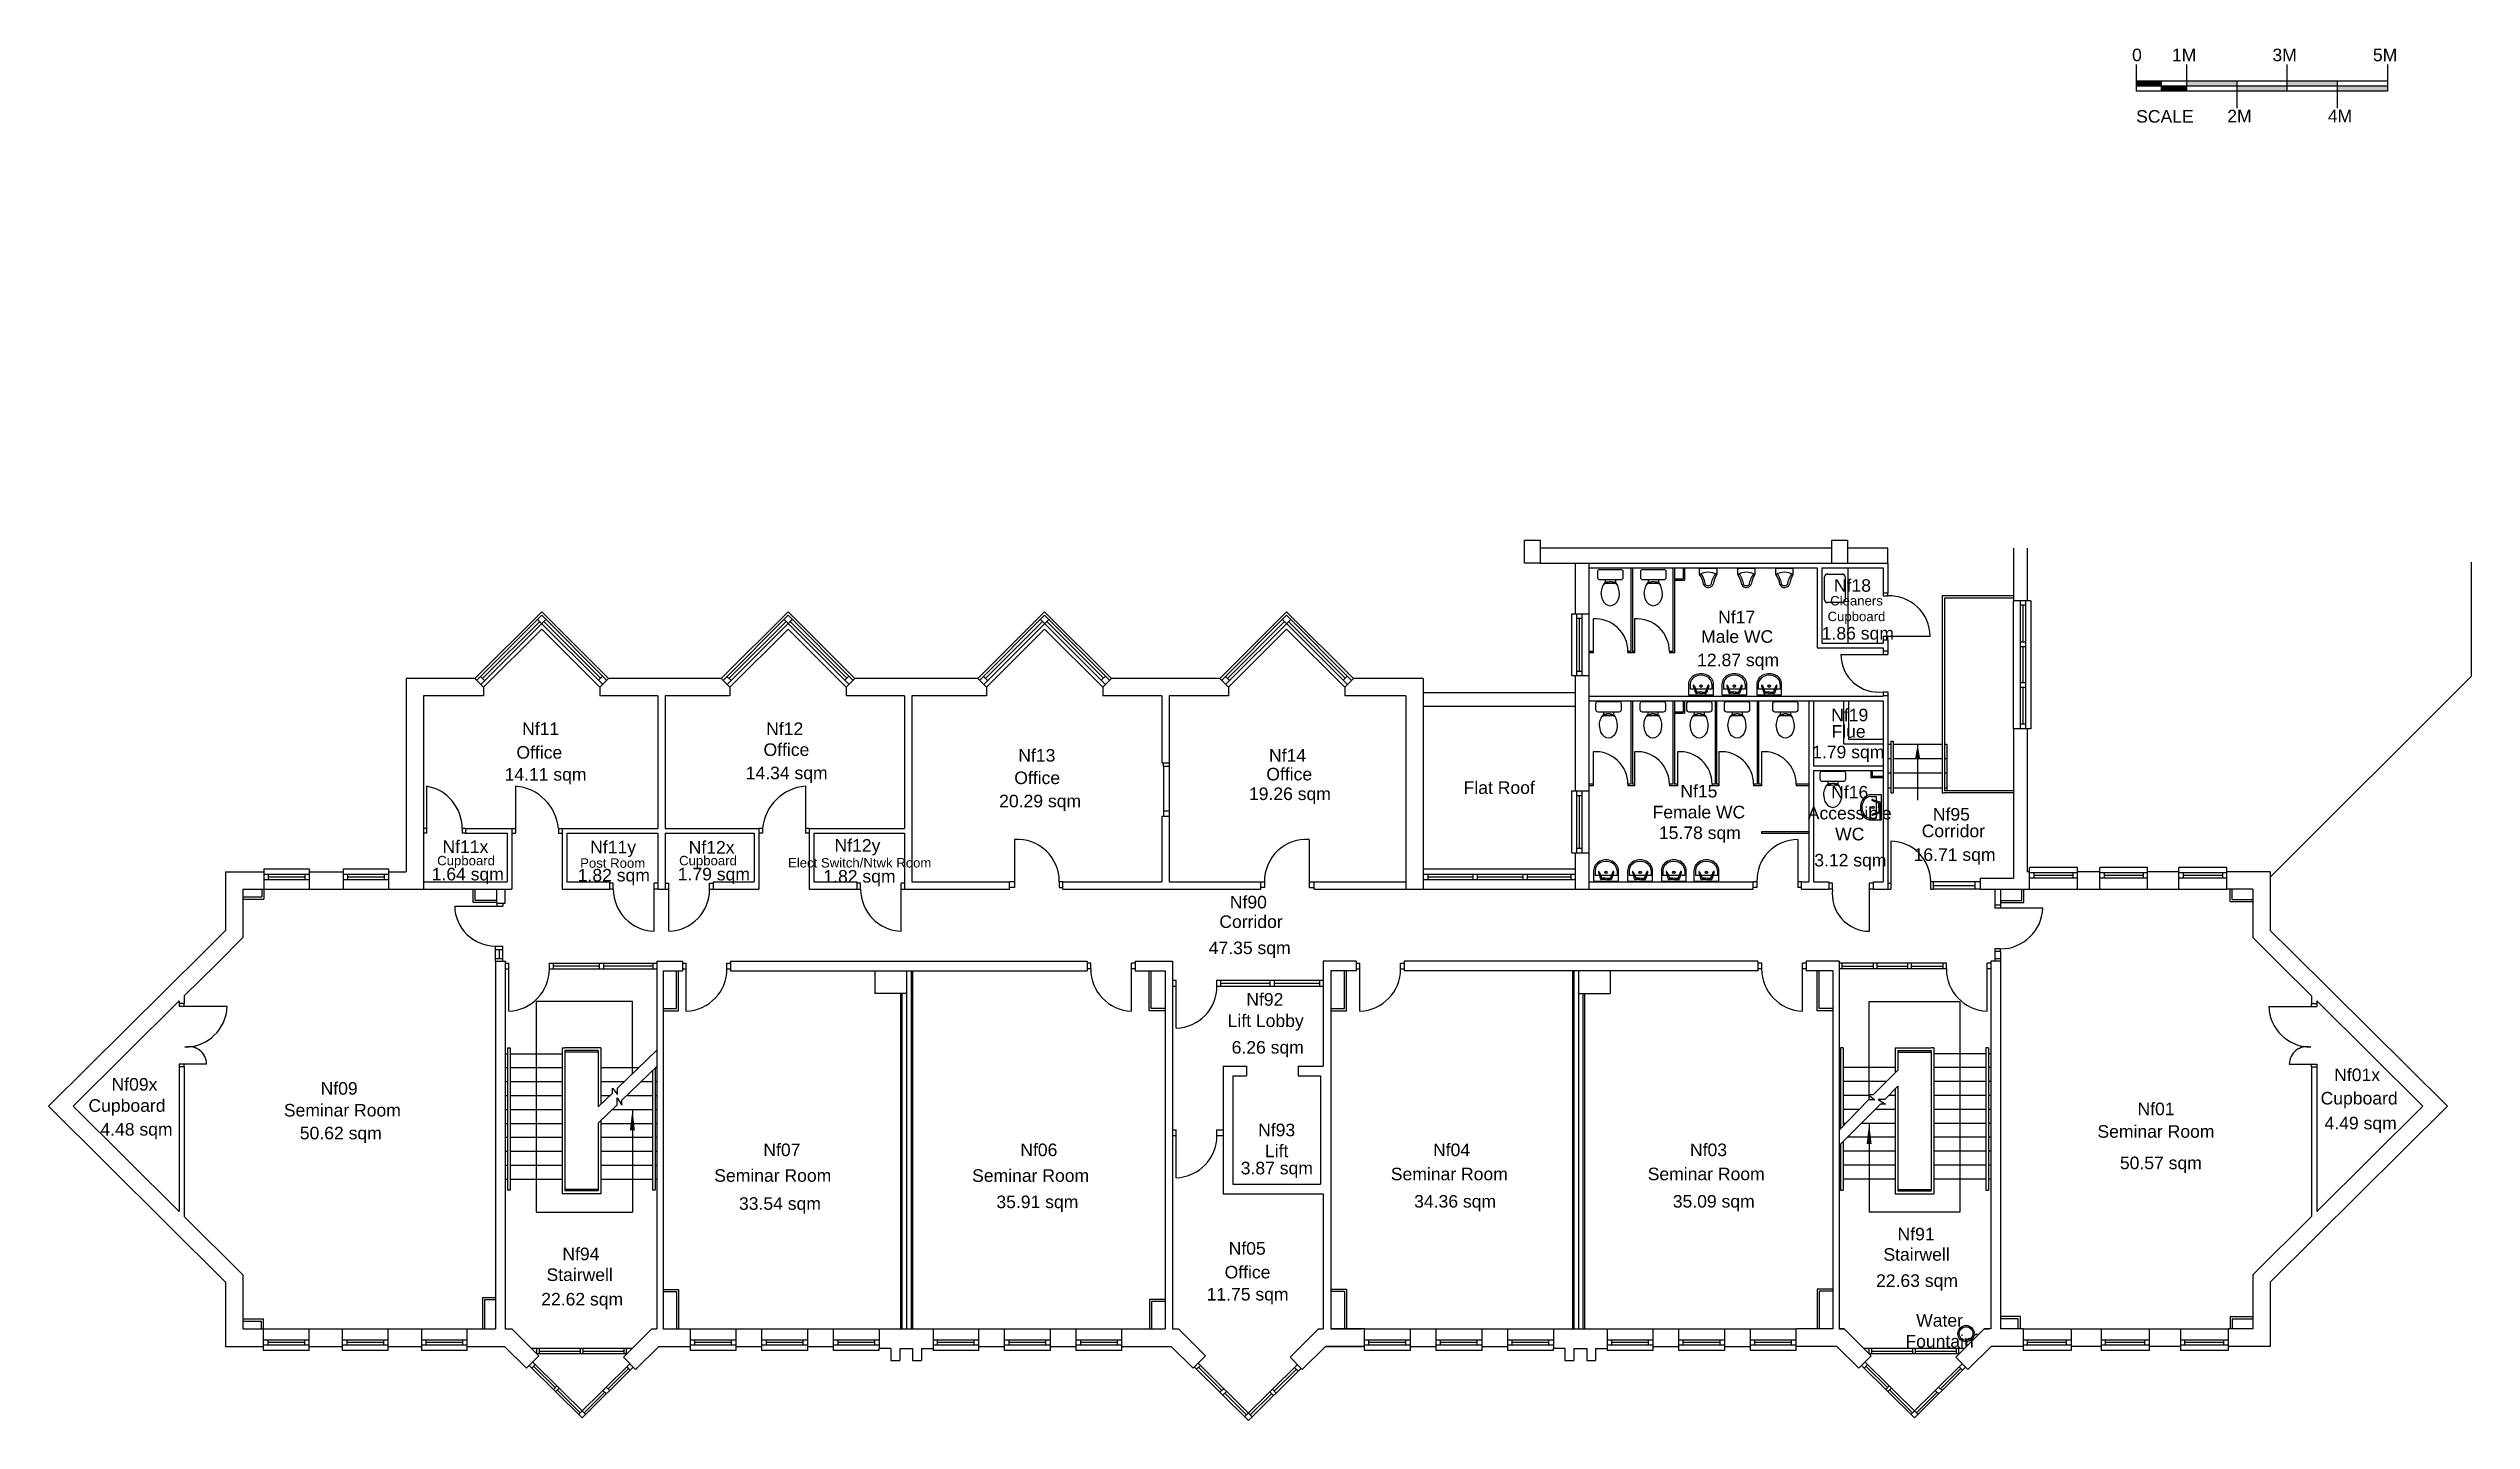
# Model space of a CAD drawing. Header units: millimetres. Extents: x 0 to 48224, y 0 to 27313.
import ezdxf

# ---------------------------------------------------------------- set-up
doc = ezdxf.new("R2010")
doc.units = ezdxf.units.MM
for name, color, linetype in [('DOORS', 2, 'Continuous'), ('ELECTRICAL', 1, 'Continuous'), ('EXTERNAL WALLS', 1, 'Continuous'), ('INTERNAL WALLS', 3, 'Continuous'), ('NOTES', 7, 'Continuous'), ('ROOM NAME', 4, 'Continuous'), ('ROOM NUMBER', 7, 'Continuous'), ('SANITARY', 2, 'Continuous'), ('SCALE', 7, 'Continuous'), ('STAIRS', 2, 'Continuous'), ('TEXT AREA', 6, 'Continuous'), ('WINDOWS', 4, 'Continuous')]:
    doc.layers.add(name, color=color, linetype=linetype)
doc.styles.add('CCCU STANDARD', font='arial.ttf')

msp = doc.modelspace()

# ---------------------------------------------------------------- texts
at = {"layer": 'NOTES', "char_height": 250, "attachment_point": 5, "style": 'CCCU STANDARD'}
for s, insert, width in [('Flat Roof', (28873, 12597), 3025.11), ('Water Fountain', (37637, 1784), 1065.93)]:
    msp.add_mtext(s, dxfattribs=dict(at, insert=insert, width=width))
at = {"layer": 'ROOM NAME', "attachment_point": 5, "style": 'CCCU STANDARD'}
for s, insert, char_height, width in [('\\P{\\H0.75x;Cleaners Cupboard}', (35983, 16343), 250, 1218.29), ('\\P\\PMale WC', (33608, 16022), 250, 5854.8), ('Flue', (35826, 13716), 250, 3073.34), ('Office', (9769, 13299), 250, 2694.36), ('Office', (14687, 13353), 250, 2694.36), ('Office', (19678, 12793), 250, 2694.36), ('Office', (24694, 12866), 250, 2694.36), ('\\P\\PFemale WC', (32847, 12527), 250, 4378.13), ('\\P\\P\\PAccessible WC', (35849, 12506), 250, 1382.07), ('Corridor', (37911, 11736), 250, 3073.34), ('Cupboard', (8311, 11118), 187.5, 1960), ('Post Room', (11229, 11096), 187.5, 1960), ('Cupboard', (13126, 11118), 187.5, 1960), ('Elect Switch/Ntwk Room', (16145, 11102), 187.5, 2978.19), ('Corridor', (23933, 9929), 250, 3073.34), ('Lift Lobby', (24225, 7922), 250, 3073.34), ('Cupboard', (1563, 6233), 250, 1960), ('Seminar Room', (5849, 6176), 250, 2791.8), ('Cupboard', (45987, 6379), 250, 2791.8), ('Seminar Room', (41943, 5753), 250, 2791.8), ('\\P\\PLift', (24444, 5783), 250, 1749.37), ('Seminar Room', (14415, 4876), 250, 2791.8), ('Seminar Room', (19547, 4875), 250, 2791.8), ('Seminar Room', (27880, 4906), 250, 2791.8), ('Seminar Room', (32992, 4907), 250, 2791.8), ('Stairwell', (37179, 3305), 250, 2791.8), ('Stairwell', (10572, 2901), 250, 2791.8), ('Office', (23864, 2952), 250, 2694.36)]:
    msp.add_mtext(s, dxfattribs=dict(at, insert=insert, char_height=char_height, width=width))
at = {"layer": 'ROOM NUMBER', "char_height": 250, "attachment_point": 5, "style": 'CCCU STANDARD'}
for s, insert, width in [('Nf18', (35903, 16621), 1218.29), ('Nf17', (33599, 15994), 5854.8), ('Nf19', (35850, 14043), 1382.07), ('Nf11', (9795, 13771), 4662.24), ('Nf12', (14653, 13771), 4763), ('Nf13', (19670, 13240), 4980.79), ('Nf14', (24660, 13240), 4707.76), ('Nf15', (32847, 12527), 4378.13), ('Nf16', (35849, 12506), 1382.07), ('Nf95', (37872, 12066), 2501.08), ('Nf12y', (16101, 11412), 1800.59), ('Nf11x', (8298, 11424), 1662.34), ('Nf11y', (11238, 11378), 1809.45), ('Nf12x', (13198, 11412), 1775.02), ('Nf90', (23880, 10318), 29648.36), ('Nf92', (24208, 8381), 3001.14), ('Nf09x', (1712, 6691), 2263.33), ('Nf01x', (45947, 6880), 2111.58), ('Nf09', (5785, 6610), 6191.02), ('Nf01', (41945, 6202), 6191.02), ('Nf93', (24444, 5783), 1749.37), ('Nf07', (14597, 5387), 4726.13), ('Nf06', (19710, 5387), 5025.57), ('Nf04', (27925, 5387), 4808.06), ('Nf03', (33038, 5387), 4943.63), ('Nf94', (10597, 3315), 3019.79), ('Nf05', (23857, 3425), 3001.14), ('Nf91', (37170, 3710), 3019.79)]:
    msp.add_mtext(s, dxfattribs=dict(at, insert=insert, width=width))
at = {"layer": 'SCALE', "char_height": 250, "attachment_point": 1, "style": 'CCCU STANDARD'}
for s, insert, width in [('0', (41468, 27309), 562), ('1M', (42261, 27309), 562), ('3M', (44261, 27309), 562), ('5M', (46261, 27309), 562), ('SCALE', (41549, 26086), 4479.62), ('2M', (43363, 26093), 562), ('4M', (45363, 26093), 562)]:
    msp.add_mtext(s, dxfattribs=dict(at, insert=insert, width=width))
at = {"layer": 'TEXT AREA', "char_height": 250, "width": 3629.86, "attachment_point": 5, "style": 'CCCU STANDARD'}
for s, insert in [('1.86 sqm', (36010, 15634)), ('12.87 sqm', (33627, 15103)), ('1.79 sqm', (35820, 13271)), ('14.11 sqm', (9893, 12825)), ('14.34 sqm', (14692, 12854)), ('19.26 sqm', (24707, 12439)), ('20.29 sqm', (19736, 12295)), ('15.78 sqm', (32866, 11663)), ('3.12 sqm', (35861, 11117)), ('16.71 sqm', (37935, 11228)), ('1.64 sqm', (8345, 10840)), ('1.82 sqm', (11252, 10818)), ('1.79 sqm', (13243, 10840)), ('1.82 sqm', (16141, 10796)), ('47.35 sqm', (23907, 9372)), ('6.26 sqm', (24266, 7392)), ('4.48 sqm', (1752, 5760)), ('50.62 sqm', (5818, 5685)), ('4.49 sqm', (46017, 5884)), ('3.87 sqm', (24447, 4988)), ('50.57 sqm', (42041, 5091)), ('33.54 sqm', (14558, 4282)), ('35.91 sqm', (19681, 4316)), ('34.36 sqm', (27995, 4326)), ('35.09 sqm', (33142, 4326)), ('22.63 sqm', (37188, 2748)), ('22.62 sqm', (10622, 2378)), ('11.75 sqm', (23865, 2477))]:
    msp.add_mtext(s, dxfattribs=dict(at, insert=insert))

# ---------------------------------------------------------------- linework, layer by layer
at = {"layer": 'DOORS'}
for p, q in [((36513, 16476), (36513, 16415)), ((36513, 16415), (36607, 16415)), ((36607, 16415), (36607, 16476)), ((30742, 15959), (30742, 15279)), ((31566, 15959), (31566, 15279)), ((36513, 15611), (37447, 15611)), ((36513, 15611), (36513, 15541)), ((36607, 15541), (36607, 15611)), ((31435, 15310), (31435, 15279)), ((32260, 15310), (32260, 15279)), ((35672, 15248), (36607, 15248)), ((36513, 15321), (36513, 15248)), ((36607, 15321), (36607, 15248)), ((36513, 14508), (36513, 14435)), ((36513, 14508), (36607, 14508)), ((36607, 14508), (36607, 14435)), ((22192, 13021), (22192, 13094)), ((22307, 13021), (22192, 13021)), ((22192, 13021), (22192, 12129)), ((22307, 13094), (22307, 13021)), ((22307, 13021), (22307, 12129)), ((30742, 13314), (30742, 12633)), ((31566, 13314), (31566, 12633)), ((32418, 13314), (32418, 12633)), ((33242, 13314), (33242, 12633)), ((34093, 13314), (34093, 12633)), ((7523, 12627), (7523, 11693)), ((9293, 12627), (9293, 11693)), ((15066, 12627), (15066, 11693)), ((31435, 12665), (31435, 12633)), ((32260, 12665), (32260, 12633)), ((33111, 12665), (33111, 12633)), ((33935, 12665), (33935, 12633)), ((34786, 12665), (34786, 12633)), ((22192, 12129), (22192, 12031)), ((22307, 12129), (22192, 12129)), ((22307, 12129), (22307, 12031)), ((7523, 11787), (7463, 11787)), ((7523, 11693), (7463, 11693)), ((8234, 11787), (8234, 11693)), ((8300, 11787), (8234, 11787)), ((8300, 11693), (8234, 11693)), ((8300, 11787), (8300, 11693)), ((9220, 11787), (9293, 11787)), ((9220, 11693), (9293, 11693)), ((10149, 11787), (10222, 11787)), ((10149, 11787), (10149, 11693)), ((10149, 11693), (10226, 11693)), ((14214, 11693), (14137, 11693)), ((14214, 11787), (14141, 11787)), ((14214, 11787), (14214, 11693)), ((15139, 11787), (15066, 11787)), ((15139, 11693), (15066, 11693)), ((19225, 11566), (19225, 10612)), ((25092, 11566), (25092, 10612)), ((34813, 11566), (34813, 10612)), ((36664, 11535), (36664, 10580)), ((11242, 10695), (11169, 10695)), ((11242, 10580), (11242, 10695)), ((12053, 9740), (12053, 10695)), ((12126, 10695), (12053, 10695)), ((12271, 10695), (12348, 10695)), ((12348, 9740), (12348, 10695)), ((13159, 10580), (13159, 10695)), ((13159, 10695), (13232, 10695)), ((16163, 10695), (16090, 10695)), ((16163, 10580), (16163, 10695)), ((16973, 9740), (16973, 10695)), ((17034, 10695), (16973, 10695)), ((19225, 10726), (19126, 10726)), ((19225, 10612), (19126, 10612)), ((20116, 10726), (20116, 10612)), ((20189, 10726), (20116, 10726)), ((20116, 10612), (20189, 10612)), ((24128, 10726), (24201, 10726)), ((24201, 10612), (24128, 10612)), ((24201, 10726), (24201, 10612)), ((25092, 10726), (25191, 10726)), ((25092, 10612), (25191, 10612)), ((34002, 10726), (33929, 10726)), ((34002, 10612), (33929, 10612)), ((34002, 10726), (34002, 10612)), ((34886, 10726), (34813, 10726)), ((34886, 10612), (34813, 10612)), ((35506, 10695), (35433, 10695)), ((35506, 10580), (35506, 10695)), ((36244, 9740), (36244, 10695)), ((36317, 10695), (36244, 10695)), ((36607, 10695), (36664, 10695)), ((37512, 10726), (37459, 10726)), ((37459, 10726), (37459, 10580)), ((8085, 10241), (9040, 10241)), ((8925, 10297), (8925, 10241)), ((9040, 10297), (9040, 10241)), ((11242, 10580), (11169, 10580)), ((12126, 10580), (12053, 10580)), ((12271, 10580), (12348, 10580)), ((13159, 10580), (13232, 10580)), ((16090, 10580), (16163, 10580)), ((16973, 10580), (17034, 10580)), ((35506, 10580), (35433, 10580)), ((36317, 10580), (36244, 10580)), ((36607, 10580), (36664, 10580)), ((37459, 10580), (37512, 10580)), ((38735, 10257), (38735, 10201)), ((38850, 10257), (38735, 10257)), ((39690, 10201), (38735, 10201)), ((38850, 10257), (38850, 10201)), ((8894, 9445), (9040, 9445)), ((38735, 9390), (38735, 9337)), ((38850, 9390), (38735, 9390)), ((38850, 9337), (38735, 9337)), ((38850, 9337), (38850, 9390)), ((9087, 9104), (9160, 9104)), ((9087, 8990), (9160, 8990)), ((9160, 8150), (9160, 9104)), ((9971, 9104), (10044, 9104)), ((9971, 8990), (9971, 9104)), ((9971, 8990), (10044, 8990)), ((12619, 9104), (12693, 9104)), ((12619, 8990), (12693, 8990)), ((12693, 8150), (12693, 9104)), ((13503, 9104), (13576, 9104)), ((13503, 8990), (13503, 9104)), ((13503, 8990), (13576, 8990)), ((20744, 9104), (20671, 9104)), ((20744, 8990), (20671, 8990)), ((20744, 8990), (20744, 9104)), ((21554, 8150), (21554, 9104)), ((21627, 9104), (21554, 9104)), ((21627, 8990), (21554, 8990)), ((22371, 8764), (22444, 8764)), ((22444, 7810), (22444, 8764)), ((23255, 8764), (23328, 8764)), ((23255, 8650), (23255, 8764)), ((26027, 9104), (26100, 9104)), ((26027, 8990), (26100, 8990)), ((26100, 8150), (26100, 9104)), ((26910, 9104), (26983, 9104)), ((26910, 8990), (26910, 9104)), ((26910, 8990), (26983, 8990)), ((34097, 9104), (34023, 9104)), ((34097, 8990), (34023, 8990)), ((34097, 8990), (34097, 9104)), ((34907, 8150), (34907, 9104)), ((34980, 9104), (34907, 9104)), ((34980, 8990), (34907, 8990)), ((37773, 9104), (37700, 9104)), ((37773, 8990), (37700, 8990)), ((37773, 8990), (37773, 9104)), ((38584, 8150), (38584, 9104)), ((38657, 9104), (38584, 9104)), ((38657, 8990), (38584, 8990)), ((2703, 8300), (2602, 8300)), ((2602, 8300), (2602, 8244)), ((3557, 8244), (2602, 8244)), ((2703, 8244), (2703, 8300)), ((22371, 8650), (22444, 8650)), ((23255, 8650), (23328, 8650)), ((44187, 8244), (45142, 8244)), ((45041, 8300), (45142, 8300)), ((45041, 8244), (45041, 8300)), ((45142, 8300), (45142, 8244)), ((3147, 7093), (2602, 7093)), ((2602, 7093), (2602, 7041)), ((2703, 7041), (2602, 7041)), ((2703, 7041), (2703, 7093)), ((44596, 7093), (45142, 7093)), ((45041, 7041), (45041, 7093)), ((45041, 7041), (45142, 7041)), ((45142, 7093), (45142, 7041)), ((22371, 5789), (22444, 5789)), ((22444, 4834), (22444, 5789)), ((23255, 5789), (23376, 5789)), ((23255, 5674), (23255, 5789)), ((22371, 5674), (22444, 5674)), ((23255, 5674), (23376, 5674))]:
    msp.add_line(p, q, dxfattribs=at)
for centre, radius, start, end in [((36642, 15611), 805, 0, 92.5197), ((30784, 15310), 650, 0, 93.7868), ((31609, 15310), 650, 0, 93.7868), ((36418, 15248), 746, 180, 277.2684), ((30784, 12665), 650, 0, 93.7868), ((31609, 12665), 650, 0, 93.7868), ((32461, 12665), 650, 0, 93.7868), ((33285, 12665), 650, 0, 93.7868), ((34136, 12665), 650, 0, 93.7868), ((7382, 11787), 852, 0, 80.4764), ((9226, 11704), 926, 5.1814, 85.8395), ((15137, 11703), 927, 94.3775, 174.8077), ((19282, 10734), 834, 359.4794, 93.9047), ((25035, 10734), 834, 86.0953, 180.5206), ((34813, 10755), 811, 90, 182.035), ((36651, 10726), 809, 0, 89.0839), ((8894, 10254), 809, 180.9161, 270), ((12083, 10580), 841, 180, 267.9614), ((12318, 10580), 841, 272.0386, 0), ((17003, 10580), 841, 180, 267.9614), ((36244, 10484), 744, 172.5864, 270), ((38850, 10231), 841, 270, 357.9614), ((9130, 8990), 841, 272.0386, 0), ((12663, 8990), 841, 272.0386, 0), ((21584, 8990), 841, 180, 267.9614), ((26070, 8990), 841, 272.0386, 0), ((34937, 8990), 841, 180, 267.9614), ((38614, 8990), 841, 180, 267.9614), ((2717, 8274), 841, 270, 357.9614), ((22414, 8650), 841, 272.0386, 0), ((45027, 8274), 841, 182.0386, 270), ((2798, 7093), 349, 0, 103.4806), ((44946, 7093), 349, 76.5194, 180), ((22414, 5674), 841, 272.0386, 0)]:
    msp.add_arc(centre, radius, start, end, dxfattribs=at)
at = {"layer": 'ELECTRICAL'}
for p, q in [((32534, 16973), (32534, 16755)), ((32560, 16973), (32560, 16729)), ((32360, 16755), (32534, 16755)), ((32360, 16729), (32560, 16729)), ((32360, 14109), (32534, 14109)), ((32360, 14083), (32560, 14083)), ((32534, 14327), (32534, 14109)), ((32560, 14327), (32560, 14083)), ((36268, 12937), (36268, 12796)), ((36513, 12796), (36268, 12796)), ((36295, 12937), (36295, 12822)), ((36513, 12822), (36295, 12822)), ((3871, 10422), (4244, 10422)), ((3871, 10380), (4286, 10380)), ((4244, 10580), (4244, 10422)), ((4286, 10580), (4286, 10380)), ((8452, 10310), (8452, 10576)), ((8921, 10310), (8452, 10310)), ((8494, 10352), (8494, 10576)), ((8921, 10352), (8494, 10352)), ((38848, 10352), (39274, 10352)), ((38848, 10310), (39316, 10310)), ((39274, 10352), (39274, 10576)), ((39316, 10310), (39316, 10576)), ((43420, 10333), (43420, 10580)), ((43420, 10333), (43873, 10333)), ((43462, 10375), (43462, 10580)), ((43462, 10375), (43873, 10375)), ((12498, 8200), (12498, 8951)), ((12540, 8158), (12540, 8951)), ((21905, 8158), (21905, 8951)), ((21947, 8200), (21947, 8951)), ((25792, 8200), (25792, 8951)), ((25834, 8158), (25834, 8951)), ((35198, 8158), (35198, 8951)), ((35240, 8200), (35240, 8951)), ((12227, 8200), (12498, 8200)), ((22217, 8200), (21947, 8200)), ((25521, 8200), (25792, 8200)), ((35510, 8200), (35240, 8200)), ((12227, 8158), (12540, 8158)), ((22217, 8158), (21905, 8158)), ((25521, 8158), (25834, 8158)), ((35510, 8158), (35198, 8158)), ((8635, 2442), (8635, 1823)), ((8894, 2442), (8635, 2442)), ((12234, 2611), (12540, 2611)), ((12234, 2569), (12498, 2569)), ((12498, 2569), (12498, 1823)), ((12540, 2611), (12540, 1823)), ((25521, 2616), (25834, 2616)), ((25521, 2574), (25792, 2574)), ((25792, 2574), (25792, 1823)), ((25834, 2616), (25834, 1823)), ((35198, 2616), (35198, 1823)), ((35510, 2616), (35198, 2616)), ((35240, 2574), (35240, 1823)), ((35510, 2574), (35240, 2574)), ((3871, 2023), (4281, 2023)), ((3871, 1981), (4239, 1981)), ((4239, 1823), (4239, 1981)), ((4281, 1823), (4281, 2023)), ((8677, 2400), (8677, 1823)), ((8894, 2400), (8677, 2400)), ((21910, 2410), (21910, 1823)), ((22223, 2410), (21910, 2410)), ((21952, 2368), (21952, 1823)), ((22223, 2368), (21952, 2368)), ((39238, 2070), (38850, 2070)), ((39196, 2028), (38850, 2028)), ((39196, 2028), (39196, 1823)), ((39238, 2070), (39238, 1823)), ((43420, 2070), (43420, 1823)), ((43420, 2070), (43873, 2070)), ((43462, 2028), (43462, 1823)), ((43462, 2028), (43873, 2028))]:
    msp.add_line(p, q, dxfattribs=at)
at = {"layer": 'EXTERNAL WALLS'}
for p, q in [((29376, 17522), (29687, 17522)), ((29376, 17067), (29376, 17522)), ((29687, 17522), (29687, 17067)), ((35493, 17366), (29687, 17366)), ((35493, 17522), (35804, 17522)), ((35493, 17067), (35493, 17522)), ((35804, 17522), (35804, 17067)), ((39108, 17366), (39108, 16317)), ((39381, 17366), (39381, 16317)), ((29687, 17067), (29376, 17067)), ((29687, 17067), (30658, 17067)), ((30385, 17067), (30385, 16061)), ((30658, 17067), (30658, 16061)), ((48224, 14817), (48224, 17090)), ((7118, 14770), (7118, 10926)), ((8487, 14770), (7118, 14770)), ((8660, 14597), (8660, 14424)), ((10976, 14597), (10976, 14424)), ((13390, 14770), (11148, 14770)), ((13562, 14597), (13562, 14424)), ((15878, 14597), (15878, 14424)), ((18496, 14770), (16051, 14770)), ((18668, 14597), (18668, 14424)), ((20984, 14597), (20984, 14424)), ((23311, 14770), (21157, 14770)), ((23483, 14597), (23483, 14424)), ((25799, 14597), (25799, 14424)), ((27360, 14770), (25971, 14770)), ((27360, 14770), (27360, 10580)), ((30385, 14484), (27360, 14484)), ((30385, 14831), (30385, 12533)), ((30658, 14831), (30658, 12533)), ((48224, 14817), (44218, 10815)), ((7463, 14424), (7463, 10580)), ((8660, 14424), (7463, 14424)), ((12126, 14424), (10976, 14424)), ((13562, 14424), (12271, 14424)), ((17034, 14424), (15878, 14424)), ((18668, 14424), (17180, 14424)), ((22161, 14424), (20984, 14424)), ((23483, 14424), (22307, 14424)), ((27014, 14424), (25799, 14424)), ((27014, 14424), (27014, 10580)), ((30385, 14213), (27360, 14213)), ((39108, 13769), (39108, 10795)), ((39381, 13769), (39381, 10926)), ((30385, 11303), (30385, 10580)), ((30658, 11303), (30658, 10580)), ((3525, 10926), (3525, 9757)), ((3525, 10926), (4286, 10926)), ((5189, 10926), (5864, 10926)), ((6767, 10926), (7118, 10926)), ((39426, 10926), (39381, 10926)), ((40824, 10926), (40380, 10926)), ((42399, 10926), (41778, 10926)), ((44218, 10926), (43353, 10926)), ((44218, 10926), (44218, 9757)), ((3871, 10580), (3871, 9613)), ((3871, 10580), (4286, 10580)), ((5189, 10580), (5864, 10580)), ((6767, 10580), (7463, 10580)), ((27014, 10580), (27360, 10580)), ((30385, 10580), (30658, 10580)), ((40380, 10580), (40824, 10580)), ((41778, 10580), (42399, 10580)), ((43873, 10580), (43353, 10580)), ((43873, 10580), (43873, 9613)), ((3525, 9757), (3110, 9344)), ((44218, 9757), (44634, 9344)), ((3110, 9344), (0, 6256)), ((3871, 9613), (3356, 9101)), ((43873, 9613), (44388, 9101)), ((44634, 9344), (47744, 6256)), ((3356, 9101), (2703, 8453)), ((44388, 9101), (45041, 8453)), ((2602, 8353), (491, 6256)), ((45142, 8353), (47253, 6256)), ((3525, 2756), (0, 6256)), ((2602, 4160), (491, 6256)), ((44218, 2756), (47744, 6256)), ((45142, 4160), (47253, 6256)), ((3871, 2900), (2703, 4060)), ((43873, 2900), (45041, 4060)), ((3871, 2900), (3871, 1823)), ((43873, 2900), (43873, 1823)), ((3525, 2756), (3525, 1477)), ((44218, 2756), (44218, 1477)), ((3525, 1477), (4281, 1477)), ((3871, 1823), (4281, 1823)), ((5188, 1823), (5854, 1823)), ((5188, 1477), (5854, 1477)), ((6761, 1823), (7428, 1823)), ((6761, 1477), (7428, 1477)), ((8335, 1823), (8894, 1823)), ((8335, 1477), (9079, 1477)), ((9513, 1046), (9079, 1477)), ((9087, 1823), (9221, 1823)), ((9759, 1289), (9221, 1823)), ((11442, 1262), (12007, 1823)), ((11685, 1016), (12149, 1477)), ((12007, 1823), (12107, 1823)), ((12149, 1477), (12775, 1477)), ((12234, 1823), (12775, 1823)), ((13682, 1823), (14200, 1823)), ((13682, 1477), (14200, 1477)), ((15107, 1823), (15625, 1823)), ((15107, 1477), (15625, 1477)), ((16532, 1823), (16532, 1436)), ((16532, 1823), (17605, 1823)), ((17605, 1823), (17605, 1436)), ((18512, 1823), (19030, 1823)), ((18512, 1477), (19030, 1477)), ((19937, 1823), (20456, 1823)), ((19937, 1477), (20456, 1477)), ((21363, 1823), (22223, 1823)), ((21363, 1477), (22346, 1477)), ((22781, 1046), (22346, 1477)), ((22371, 1823), (22489, 1823)), ((23026, 1289), (22489, 1823)), ((24710, 1262), (25275, 1823)), ((24952, 1016), (25417, 1477)), ((25275, 1823), (25372, 1823)), ((25417, 1477), (26140, 1477)), ((26193, 1477), (25417, 1477)), ((25521, 1823), (26140, 1823)), ((26193, 1823), (25521, 1823)), ((27100, 1823), (27618, 1823)), ((27100, 1477), (27618, 1477)), ((28525, 1823), (29043, 1823)), ((28525, 1477), (29043, 1477)), ((29950, 1823), (29950, 1436)), ((29950, 1823), (31023, 1823)), ((31023, 1823), (31023, 1436)), ((31930, 1823), (32448, 1823)), ((31930, 1477), (32448, 1477)), ((33355, 1823), (33873, 1823)), ((33355, 1477), (33873, 1477)), ((35510, 1823), (34780, 1823)), ((35595, 1477), (34780, 1477)), ((36029, 1046), (35595, 1477)), ((35737, 1823), (35637, 1823)), ((35637, 1823), (35737, 1823)), ((36275, 1289), (35737, 1823)), ((37958, 1262), (38523, 1823)), ((38201, 1016), (38665, 1477)), ((38657, 1823), (38523, 1823)), ((38523, 1823), (38623, 1823)), ((39300, 1477), (38665, 1477)), ((39300, 1823), (38850, 1823)), ((40254, 1823), (40854, 1823)), ((40854, 1477), (40254, 1477)), ((41808, 1823), (42429, 1823)), ((42429, 1477), (41808, 1477)), ((43873, 1823), (43383, 1823)), ((44218, 1477), (43383, 1477)), ((9513, 1046), (9759, 1289)), ((11442, 1262), (11685, 1016)), ((16764, 1436), (16532, 1436)), ((16764, 1436), (16764, 1197)), ((16764, 1197), (16941, 1197)), ((16941, 1436), (16941, 1197)), ((16941, 1436), (17197, 1436)), ((17197, 1436), (17197, 1197)), ((17197, 1197), (17373, 1197)), ((17373, 1436), (17373, 1197)), ((17373, 1436), (17605, 1436)), ((23026, 1289), (22781, 1046)), ((24710, 1262), (24952, 1016)), ((30182, 1436), (29950, 1436)), ((30182, 1436), (30182, 1197)), ((30182, 1197), (30359, 1197)), ((30359, 1436), (30359, 1197)), ((30359, 1436), (30615, 1436)), ((30615, 1436), (30615, 1197)), ((30615, 1197), (30791, 1197)), ((30791, 1436), (30791, 1197)), ((30791, 1436), (31023, 1436)), ((36029, 1046), (36275, 1289)), ((37958, 1262), (38201, 1016))]:
    msp.add_line(p, q, dxfattribs=at)
at = {"layer": 'INTERNAL WALLS'}
for p, q in [((36607, 17366), (35804, 17366)), ((36607, 17067), (36607, 17366)), ((30658, 17067), (36607, 17067)), ((30658, 16973), (35200, 16973)), ((31493, 16973), (31493, 15310)), ((31525, 16973), (31525, 15310)), ((32328, 16973), (32328, 15310)), ((32360, 16973), (32360, 15279)), ((35200, 16973), (35200, 15379)), ((35294, 16973), (36513, 16973)), ((35294, 16973), (35294, 15474)), ((36513, 16973), (36513, 16476)), ((36607, 17067), (36607, 16476)), ((36513, 16476), (36607, 16476)), ((35294, 15474), (36513, 15474)), ((36513, 15541), (36513, 15474)), ((36513, 15541), (36607, 15541)), ((36607, 15541), (36607, 15321)), ((30742, 15310), (30658, 15310)), ((30742, 15279), (30658, 15279)), ((31493, 15310), (31435, 15310)), ((31566, 15279), (31435, 15279)), ((31566, 15310), (31525, 15310)), ((32328, 15310), (32260, 15310)), ((32360, 15279), (32260, 15279)), ((35200, 15379), (36513, 15379)), ((36513, 15379), (36513, 15321)), ((36513, 15321), (36607, 15321)), ((12126, 14424), (12126, 11787)), ((12271, 14424), (12271, 11787)), ((17034, 14424), (17034, 11787)), ((17180, 14424), (17180, 10726)), ((22161, 14424), (22161, 13094)), ((22307, 14424), (22307, 13094)), ((30658, 14422), (36513, 14422)), ((30658, 14327), (36513, 14327)), ((31493, 14327), (31493, 12665)), ((31525, 14327), (31525, 12665)), ((32328, 14327), (32328, 12665)), ((32360, 14327), (32360, 12665)), ((33169, 14327), (33169, 12665)), ((33200, 14327), (33200, 12665)), ((34004, 14327), (34004, 12665)), ((34035, 14327), (34035, 12665)), ((35036, 14327), (35036, 10726)), ((35130, 14327), (35130, 13032)), ((35728, 14327), (35728, 13472)), ((35823, 14327), (35823, 13566)), ((36513, 14435), (36513, 14422)), ((36513, 14435), (36607, 14435)), ((36513, 14327), (36513, 10726)), ((36607, 14435), (36607, 10590)), ((35823, 13566), (36513, 13566)), ((22161, 13094), (22307, 13094)), ((35130, 13032), (36513, 13032)), ((35728, 13472), (36513, 13472)), ((30742, 12665), (30658, 12665)), ((30742, 12633), (30658, 12633)), ((31493, 12665), (31435, 12665)), ((31566, 12633), (31435, 12633)), ((31566, 12665), (31525, 12665)), ((32328, 12665), (32260, 12665)), ((32418, 12633), (32260, 12633)), ((32418, 12665), (32360, 12665)), ((33169, 12665), (33111, 12665)), ((33242, 12633), (33111, 12633)), ((33242, 12665), (33200, 12665)), ((34004, 12665), (33935, 12665)), ((34093, 12633), (33935, 12633)), ((34093, 12665), (34035, 12665)), ((35036, 12665), (34786, 12665)), ((35036, 12633), (34786, 12633)), ((35130, 12937), (36513, 12937)), ((35130, 12937), (35130, 10726)), ((8300, 11787), (9220, 11787)), ((8300, 11693), (9126, 11693)), ((9126, 11693), (9126, 10726)), ((9220, 11787), (9220, 10580)), ((10222, 11787), (10222, 10580)), ((10222, 11787), (12126, 11787)), ((10316, 11693), (12126, 11693)), ((10316, 11693), (10316, 10726)), ((12126, 11693), (12126, 10580)), ((12271, 11787), (14141, 11787)), ((12271, 11693), (14046, 11693)), ((12271, 11693), (12271, 10580)), ((14046, 11693), (14046, 10726)), ((14141, 11787), (14141, 10580)), ((15139, 11787), (15139, 10580)), ((15139, 11787), (17034, 11787)), ((15234, 11693), (15234, 10726)), ((15234, 11693), (17034, 11693)), ((17034, 11693), (17034, 10580)), ((22161, 12031), (22307, 12031)), ((22161, 12031), (22161, 10726)), ((22307, 12031), (22307, 10726)), ((35036, 11719), (34096, 11719)), ((34096, 11719), (34096, 11688)), ((35036, 11688), (34096, 11688)), ((7463, 10726), (9126, 10726)), ((10316, 10726), (11169, 10726)), ((11169, 10726), (11169, 10580)), ((13232, 10726), (14046, 10726)), ((13232, 10726), (13232, 10580)), ((15234, 10726), (16090, 10726)), ((16090, 10726), (16090, 10580)), ((17180, 10726), (19126, 10726)), ((19126, 10580), (19126, 10726)), ((20189, 10580), (20189, 10726)), ((20189, 10726), (22161, 10726)), ((22307, 10726), (24128, 10726)), ((24128, 10580), (24128, 10726)), ((25191, 10580), (25191, 10726)), ((25191, 10726), (27014, 10726)), ((30658, 10726), (31023, 10726)), ((31023, 10726), (33929, 10726)), ((33929, 10580), (33929, 10726)), ((34886, 10580), (34886, 10726)), ((34886, 10726), (35036, 10726)), ((35130, 10726), (35433, 10726)), ((35433, 10726), (35433, 10580)), ((36317, 10726), (36317, 10580)), ((36317, 10726), (36513, 10726)), ((38445, 10795), (39108, 10795)), ((38445, 10795), (38445, 10580)), ((7463, 10580), (9220, 10580)), ((8925, 10297), (8925, 10580)), ((8925, 10297), (9087, 10297)), ((9087, 10297), (9087, 10580)), ((10222, 10580), (11169, 10580)), ((12126, 10580), (12271, 10580)), ((13232, 10580), (14141, 10580)), ((15139, 10580), (16090, 10580)), ((17034, 10580), (19126, 10580)), ((20189, 10580), (24128, 10580)), ((25191, 10580), (27014, 10580)), ((30658, 10580), (31023, 10580)), ((31023, 10580), (33929, 10580)), ((34886, 10580), (35433, 10580)), ((36317, 10580), (36607, 10580)), ((38445, 10580), (39426, 10580)), ((38735, 10580), (38735, 10257)), ((38850, 10580), (38850, 10257)), ((8894, 9144), (8894, 1823)), ((8894, 9144), (9087, 9144)), ((9087, 9144), (9087, 1823)), ((12107, 9144), (12107, 1823)), ((12107, 9144), (12619, 9144)), ((12107, 9144), (12107, 8951)), ((12234, 8951), (12234, 1823)), ((12234, 8951), (12619, 8951)), ((12619, 9144), (12619, 8951)), ((13576, 9144), (13576, 8951)), ((13576, 9144), (14741, 9144)), ((13576, 8951), (14741, 8951)), ((14741, 9144), (20671, 9144)), ((14741, 8951), (20671, 8951)), ((16445, 8951), (16445, 8502)), ((17078, 8951), (17078, 1823)), ((17170, 8951), (17170, 1823)), ((17197, 8951), (17197, 1823)), ((20671, 9144), (20671, 8951)), ((21627, 9144), (21627, 8951)), ((21627, 9144), (22371, 9144)), ((21627, 8951), (22223, 8951)), ((22223, 8951), (22223, 1823)), ((22371, 9144), (22371, 1823)), ((25372, 9144), (25372, 7054)), ((26027, 9144), (25372, 9144)), ((25521, 8951), (25521, 1823)), ((26027, 8951), (25521, 8951)), ((26027, 9144), (26027, 8951)), ((33003, 9144), (26983, 9144)), ((26983, 9144), (26983, 8951)), ((33003, 8951), (26983, 8951)), ((30329, 8951), (30329, 1823)), ((30357, 8951), (30357, 1823)), ((30448, 8951), (30448, 1823)), ((31081, 8951), (31081, 8502)), ((34023, 9144), (33003, 9144)), ((34023, 8951), (33003, 8951)), ((34023, 9144), (34023, 8951)), ((35637, 9144), (34980, 9144)), ((34980, 9144), (34980, 8951)), ((35510, 8951), (34980, 8951)), ((35510, 8951), (35510, 1823)), ((35637, 9144), (35637, 6124)), ((38657, 9144), (38657, 1823)), ((38850, 9144), (38657, 9144)), ((38850, 9144), (38850, 1823)), ((2602, 8353), (2602, 8300)), ((2703, 8453), (2703, 8300)), ((17078, 8502), (16445, 8502)), ((16960, 8502), (16960, 1823)), ((16987, 8502), (16987, 1823)), ((30448, 8502), (31081, 8502)), ((30539, 8502), (30539, 1823)), ((30567, 8502), (30567, 1823)), ((45041, 8453), (45041, 8300)), ((45142, 8353), (45142, 8300)), ((2602, 7041), (2602, 4160)), ((2703, 7041), (2703, 4060)), ((23376, 7054), (23376, 4513)), ((23376, 7054), (23845, 7054)), ((23569, 6861), (23569, 4706)), ((23569, 6861), (23845, 6861)), ((23845, 7054), (23845, 6861)), ((24869, 7054), (25372, 7054)), ((24869, 7054), (24869, 6861)), ((24869, 6861), (25318, 6861)), ((25318, 6861), (25318, 4706)), ((45041, 7041), (45041, 4060)), ((45142, 7041), (45142, 4160)), ((35637, 6124), (35637, 1823)), ((23376, 4513), (25372, 4513)), ((23569, 4706), (25318, 4706)), ((25372, 4513), (25372, 1823))]:
    msp.add_line(p, q, dxfattribs=at)
at = {"layer": 'SANITARY'}
for p, q in [((30826, 16896), (30826, 16786)), ((30871, 16941), (31296, 16941)), ((31341, 16786), (31341, 16896)), ((31683, 16896), (31683, 16786)), ((31728, 16941), (32153, 16941)), ((32198, 16786), (32198, 16896)), ((35812, 16973), (35812, 15474)), ((30871, 16741), (31296, 16741)), ((30984, 16741), (30984, 16679)), ((31004, 16657), (31004, 16676)), ((31049, 16676), (31004, 16676)), ((31049, 16660), (31049, 16676)), ((31119, 16660), (31119, 16676)), ((31119, 16676), (31164, 16676)), ((31164, 16657), (31164, 16676)), ((31184, 16741), (31184, 16679)), ((31728, 16741), (32153, 16741)), ((31840, 16741), (31840, 16679)), ((31860, 16657), (31860, 16676)), ((31905, 16676), (31860, 16676)), ((31905, 16660), (31905, 16676)), ((31975, 16660), (31975, 16676)), ((31975, 16676), (32020, 16676)), ((32020, 16657), (32020, 16676)), ((32040, 16741), (32040, 16679)), ((32642, 14657), (32642, 14447)), ((32672, 14657), (32672, 14557)), ((32757, 14557), (32672, 14557)), ((32736, 14627), (32780, 14485)), ((32752, 14633), (32808, 14495)), ((32995, 14557), (32783, 14557)), ((32872, 14478), (32803, 14478)), ((32872, 14502), (32805, 14502)), ((32907, 14502), (32973, 14502)), ((32907, 14478), (32975, 14478)), ((33026, 14633), (32970, 14495)), ((33043, 14627), (32998, 14485)), ((33107, 14557), (33021, 14557)), ((33107, 14657), (33107, 14557)), ((33137, 14447), (33137, 14657)), ((33306, 14657), (33306, 14447)), ((33336, 14657), (33336, 14557)), ((33421, 14557), (33336, 14557)), ((33400, 14627), (33444, 14485)), ((33417, 14633), (33472, 14495)), ((33659, 14557), (33447, 14557)), ((33536, 14478), (33467, 14478)), ((33536, 14502), (33470, 14502)), ((33571, 14502), (33637, 14502)), ((33571, 14478), (33639, 14478)), ((33690, 14633), (33634, 14495)), ((33707, 14627), (33663, 14485)), ((33771, 14557), (33685, 14557)), ((33771, 14657), (33771, 14557)), ((33801, 14447), (33801, 14657)), ((33999, 14657), (33999, 14447)), ((34029, 14657), (34029, 14557)), ((34115, 14557), (34029, 14557)), ((34093, 14627), (34137, 14485)), ((34110, 14633), (34165, 14495)), ((34352, 14557), (34140, 14557)), ((34229, 14478), (34160, 14478)), ((34229, 14502), (34163, 14502)), ((34264, 14502), (34330, 14502)), ((34264, 14478), (34332, 14478)), ((34383, 14633), (34327, 14495)), ((34400, 14627), (34356, 14485)), ((34464, 14557), (34378, 14557)), ((34464, 14657), (34464, 14557)), ((34494, 14447), (34494, 14657)), ((30790, 14266), (30790, 14156)), ((30835, 14311), (31260, 14311)), ((30835, 14111), (31260, 14111)), ((30947, 14111), (30947, 14049)), ((30967, 14027), (30967, 14046)), ((31012, 14046), (30967, 14046)), ((31012, 14030), (31012, 14046)), ((31082, 14030), (31082, 14046)), ((31082, 14046), (31127, 14046)), ((31127, 14027), (31127, 14046)), ((31147, 14111), (31147, 14049)), ((31305, 14156), (31305, 14266)), ((31673, 14266), (31673, 14156)), ((31718, 14311), (32143, 14311)), ((31718, 14111), (32143, 14111)), ((31831, 14111), (31831, 14049)), ((31851, 14027), (31851, 14046)), ((31896, 14046), (31851, 14046)), ((31896, 14030), (31896, 14046)), ((31966, 14030), (31966, 14046)), ((31966, 14046), (32011, 14046)), ((32011, 14027), (32011, 14046)), ((32031, 14111), (32031, 14049)), ((32188, 14156), (32188, 14266)), ((32597, 14266), (32597, 14156)), ((32642, 14447), (33137, 14447)), ((32642, 14311), (33067, 14311)), ((32642, 14111), (33067, 14111)), ((32754, 14111), (32754, 14049)), ((32774, 14027), (32774, 14046)), ((32819, 14046), (32774, 14046)), ((32819, 14030), (32819, 14046)), ((32889, 14030), (32889, 14046)), ((32889, 14046), (32934, 14046)), ((32934, 14027), (32934, 14046)), ((32954, 14111), (32954, 14049)), ((33112, 14156), (33112, 14266)), ((33306, 14447), (33801, 14447)), ((33348, 14266), (33348, 14156)), ((33393, 14311), (33818, 14311)), ((33393, 14111), (33818, 14111)), ((33506, 14111), (33506, 14049)), ((33526, 14027), (33526, 14046)), ((33571, 14046), (33526, 14046)), ((33571, 14030), (33571, 14046)), ((33641, 14030), (33641, 14046)), ((33641, 14046), (33686, 14046)), ((33686, 14027), (33686, 14046)), ((33706, 14111), (33706, 14049)), ((33863, 14156), (33863, 14266)), ((33999, 14447), (34494, 14447)), ((34309, 14266), (34309, 14156)), ((34354, 14311), (34779, 14311)), ((34354, 14111), (34779, 14111)), ((34467, 14111), (34467, 14049)), ((34487, 14027), (34487, 14046)), ((34532, 14046), (34487, 14046)), ((34532, 14030), (34532, 14046)), ((34602, 14030), (34602, 14046)), ((34602, 14046), (34647, 14046)), ((34647, 14027), (34647, 14046)), ((34667, 14111), (34667, 14049)), ((34824, 14156), (34824, 14266)), ((35254, 12881), (35254, 12771)), ((35299, 12926), (35724, 12926)), ((35299, 12726), (35724, 12726)), ((35411, 12726), (35411, 12665)), ((35431, 12643), (35431, 12661)), ((35476, 12661), (35431, 12661)), ((35476, 12646), (35476, 12661)), ((35546, 12646), (35546, 12661)), ((35546, 12661), (35591, 12661)), ((35591, 12643), (35591, 12661)), ((35611, 12726), (35611, 12665)), ((35769, 12771), (35769, 12881)), ((36482, 12454), (36272, 12454)), ((36272, 12424), (36372, 12424)), ((36296, 12343), (36434, 12288)), ((36296, 12070), (36434, 12126)), ((36302, 12360), (36444, 12316)), ((36302, 12053), (36444, 12097)), ((36372, 12424), (36372, 12339)), ((36372, 12313), (36372, 12101)), ((36372, 12075), (36372, 11989)), ((36428, 12224), (36428, 12290)), ((36428, 12189), (36428, 12123)), ((36452, 12224), (36452, 12293)), ((36452, 12189), (36452, 12121)), ((36482, 11959), (36482, 12454)), ((36272, 11989), (36372, 11989)), ((36272, 11959), (36482, 11959)), ((30752, 10950), (30752, 10740)), ((30752, 10740), (31247, 10740)), ((30782, 10950), (30782, 10850)), ((30868, 10850), (30782, 10850)), ((30846, 10920), (30890, 10778)), ((30863, 10926), (30918, 10788)), ((31105, 10850), (30893, 10850)), ((30982, 10771), (30913, 10771)), ((30982, 10795), (30916, 10795)), ((31017, 10795), (31083, 10795)), ((31017, 10771), (31085, 10771)), ((31136, 10926), (31080, 10788)), ((31153, 10920), (31109, 10778)), ((31217, 10850), (31131, 10850)), ((31217, 10950), (31217, 10850)), ((31247, 10740), (31247, 10950)), ((31429, 10950), (31429, 10740)), ((31429, 10740), (31924, 10740)), ((31459, 10950), (31459, 10850)), ((31545, 10850), (31459, 10850)), ((31523, 10920), (31567, 10778)), ((31540, 10926), (31596, 10788)), ((31783, 10850), (31571, 10850)), ((31659, 10771), (31591, 10771)), ((31659, 10795), (31593, 10795)), ((31694, 10795), (31760, 10795)), ((31694, 10771), (31763, 10771)), ((31813, 10926), (31758, 10788)), ((31830, 10920), (31786, 10778)), ((31894, 10850), (31809, 10850)), ((31894, 10950), (31894, 10850)), ((31924, 10740), (31924, 10950)), ((32100, 10950), (32100, 10740)), ((32100, 10740), (32595, 10740)), ((32130, 10950), (32130, 10850)), ((32215, 10850), (32130, 10850)), ((32194, 10920), (32238, 10778)), ((32211, 10926), (32266, 10788)), ((32453, 10850), (32241, 10850)), ((32330, 10771), (32261, 10771)), ((32330, 10795), (32264, 10795)), ((32365, 10795), (32431, 10795)), ((32365, 10771), (32433, 10771)), ((32484, 10926), (32428, 10788)), ((32501, 10920), (32457, 10778)), ((32565, 10850), (32479, 10850)), ((32565, 10950), (32565, 10850)), ((32595, 10740), (32595, 10950)), ((32749, 10950), (32749, 10740)), ((32749, 10740), (33244, 10740)), ((32779, 10950), (32779, 10850)), ((32865, 10850), (32779, 10850)), ((32843, 10920), (32888, 10778)), ((32860, 10926), (32916, 10788)), ((33103, 10850), (32891, 10850)), ((32979, 10771), (32911, 10771)), ((32979, 10795), (32913, 10795)), ((33014, 10795), (33081, 10795)), ((33014, 10771), (33083, 10771)), ((33134, 10926), (33078, 10788)), ((33150, 10920), (33106, 10778)), ((33214, 10850), (33129, 10850)), ((33214, 10950), (33214, 10850)), ((33244, 10740), (33244, 10950)), ((38166, 1567), (38188, 1545)), ((38169, 1526), (38188, 1545)), ((38169, 1526), (38196, 1499)), ((38327, 1723), (38347, 1703)), ((38347, 1703), (38372, 1728)), ((38372, 1728), (38400, 1701))]:
    msp.add_line(p, q, dxfattribs=at)
for points in [[(32862, 16842), (32862, 16965), (33201, 16965), (33201, 16842)], [(33620, 16842), (33620, 16965), (33960, 16965), (33960, 16842)], [(34379, 16842), (34379, 16965), (34719, 16965), (34719, 16842)], [(35349, 16335), (35349, 16798)], [(35395, 16850), (35713, 16850)], [(35759, 16798), (35759, 16335)], [(35713, 16284), (35395, 16284)]]:
    msp.add_lwpolyline(points, dxfattribs=at)
for centre, radius in [((32889, 14620), 25), ((32889, 14490), 21.2), ((32889, 14620), 20), ((33553, 14620), 25), ((33553, 14490), 21.2), ((33553, 14620), 20), ((34246, 14620), 25), ((34246, 14490), 21.2), ((34246, 14620), 20), ((36310, 12207), 25), ((36310, 12207), 20), ((36440, 12207), 21.2), ((30999, 10913), 25), ((30999, 10783), 21.2), ((30999, 10913), 20), ((31677, 10913), 25), ((31677, 10783), 21.2), ((31677, 10913), 20), ((32347, 10913), 25), ((32347, 10783), 21.2), ((32347, 10913), 20), ((32997, 10913), 25), ((32997, 10783), 21.2), ((32997, 10913), 20), ((38164, 1730), 163), ((38165, 1732), 136)]:
    msp.add_circle(centre, radius, dxfattribs=at)
for centre, radius, start, end in [((30871, 16896), 45, 90, 180), ((31296, 16896), 45, 0, 90), ((31728, 16896), 45, 90, 180), ((32153, 16896), 45, 0, 90), ((33032, 16531), 355, 61.3526, 118.6474), ((33790, 16531), 355, 61.3526, 118.6474), ((34549, 16531), 355, 61.3526, 118.6474), ((30871, 16786), 45, 180, 270), ((30982, 16610), 45, 96.79, 154.1099), ((30997, 16637), 45, 108.7816, 146.8089), ((31084, 15759), 902, 83.21, 96.79), ((31084, 16383), 313, 90, 108.7816), ((31084, 16383), 313, 71.2184, 90), ((31170, 16637), 45, 33.1911, 71.2184), ((31185, 16610), 45, 25.8901, 83.21), ((31296, 16786), 45, 270, 0), ((31728, 16786), 45, 180, 270), ((31839, 16610), 45, 96.79, 154.1099), ((31854, 16637), 45, 108.7816, 146.8089), ((31940, 15759), 902, 83.21, 96.79), ((31940, 16383), 313, 90, 108.7816), ((31940, 16383), 313, 71.2184, 90), ((32026, 16637), 45, 33.1911, 71.2184), ((32041, 16610), 45, 25.8901, 83.21), ((32153, 16786), 45, 270, 0), ((32465, 16568), 482, 8.946, 34.707), ((32444, 16553), 541, 9.006, 34.2198), ((33035, 16684), 102, 203.6555, 341.0288), ((33035, 16722), 102, 236.4918, 300.4483), ((33504, 16588), 420, 140.7661, 173.6601), ((33703, 16549), 581, 149.709, 169.9402), ((33224, 16568), 482, 8.946, 34.707), ((33203, 16553), 541, 9.006, 34.2198), ((33793, 16684), 102, 203.6555, 341.0288), ((33793, 16722), 102, 236.4918, 300.4483), ((34262, 16588), 420, 140.7661, 173.6601), ((34462, 16549), 581, 149.709, 169.9402), ((33983, 16568), 482, 8.946, 34.707), ((33961, 16553), 541, 9.006, 34.2198), ((34552, 16684), 102, 203.6555, 341.0288), ((34552, 16722), 102, 236.4918, 300.4483), ((35021, 16588), 420, 140.7661, 173.6601), ((35221, 16549), 581, 149.709, 169.9402), ((35403, 16796), 54.5, 80.9594, 182.105), ((35704, 16796), 54.5, 357.895, 99.0406), ((35403, 16337), 54.5, 177.895, 279.0406), ((35704, 16337), 54.5, 260.9594, 2.105), ((32744, 14630), 9, 21.9669, 197.3407), ((32794, 14490), 15, 197.3407, 21.9669), ((32984, 14490), 15, 158.0331, 342.6593), ((33034, 14630), 9, 342.6593, 158.0331), ((33408, 14630), 9, 21.9669, 197.3407), ((33458, 14490), 15, 197.3407, 21.9669), ((33648, 14490), 15, 158.0331, 342.6593), ((33698, 14630), 9, 342.6593, 158.0331), ((34101, 14630), 9, 21.9669, 197.3407), ((34151, 14490), 15, 197.3407, 21.9669), ((34341, 14490), 15, 158.0331, 342.6593), ((34391, 14630), 9, 342.6593, 158.0331), ((30835, 14266), 45, 90, 180), ((30835, 14156), 45, 180, 270), ((30946, 13980), 45, 96.79, 154.1099), ((30961, 14006), 45, 108.7816, 146.8089), ((31047, 13129), 902, 83.21, 96.79), ((31047, 13753), 313, 90, 108.7816), ((31047, 13753), 313, 71.2184, 90), ((31133, 14006), 45, 33.1911, 71.2184), ((31148, 13980), 45, 25.8901, 83.21), ((31260, 14266), 45, 0, 90), ((31260, 14156), 45, 270, 0), ((31718, 14266), 45, 90, 180), ((31718, 14156), 45, 180, 270), ((31829, 13980), 45, 96.79, 154.1099), ((31844, 14006), 45, 108.7816, 146.8089), ((31931, 13129), 902, 83.21, 96.79), ((31931, 13753), 313, 90, 108.7816), ((31931, 13753), 313, 71.2184, 90), ((32017, 14006), 45, 33.1911, 71.2184), ((32032, 13980), 45, 25.8901, 83.21), ((32143, 14266), 45, 0, 90), ((32143, 14156), 45, 270, 0), ((32642, 14266), 45, 90, 180), ((32642, 14156), 45, 180, 270), ((32753, 13980), 45, 96.79, 154.1099), ((32768, 14006), 45, 108.7816, 146.8089), ((32854, 13129), 902, 83.21, 96.79), ((32854, 13753), 313, 90, 108.7816), ((32854, 13753), 313, 71.2184, 90), ((32940, 14006), 45, 33.1911, 71.2184), ((32955, 13980), 45, 25.8901, 83.21), ((33067, 14266), 45, 0, 90), ((33067, 14156), 45, 270, 0), ((33393, 14266), 45, 90, 180), ((33393, 14156), 45, 180, 270), ((33505, 13980), 45, 96.79, 154.1099), ((33520, 14006), 45, 108.7816, 146.8089), ((33606, 13129), 902, 83.21, 96.79), ((33606, 13753), 313, 90, 108.7816), ((33606, 13753), 313, 71.2184, 90), ((33692, 14006), 45, 33.1911, 71.2184), ((33707, 13980), 45, 25.8901, 83.21), ((33818, 14266), 45, 0, 90), ((33818, 14156), 45, 270, 0), ((34354, 14266), 45, 90, 180), ((34354, 14156), 45, 180, 270), ((34465, 13980), 45, 96.79, 154.1099), ((34480, 14006), 45, 108.7816, 146.8089), ((34567, 13129), 902, 83.21, 96.79), ((34567, 13753), 313, 90, 108.7816), ((34567, 13753), 313, 71.2184, 90), ((34653, 14006), 45, 33.1911, 71.2184), ((34668, 13980), 45, 25.8901, 83.21), ((34779, 14266), 45, 0, 90), ((34779, 14156), 45, 270, 0), ((35299, 12881), 45, 90, 180), ((35299, 12771), 45, 180, 270), ((35410, 12595), 45, 96.79, 154.1099), ((35425, 12622), 45, 108.7816, 146.8089), ((35511, 11744), 902, 83.21, 96.79), ((35511, 12368), 313, 90, 108.7816), ((35511, 12368), 313, 71.2184, 90), ((35597, 12622), 45, 33.1911, 71.2184), ((35612, 12595), 45, 25.8901, 83.21), ((35724, 12881), 45, 0, 90), ((35724, 12771), 45, 270, 0), ((36300, 12352), 9, 72.6593, 248.0331), ((36300, 12062), 9, 111.9669, 287.3407), ((36440, 12302), 15, 248.0331, 72.6593), ((36440, 12112), 15, 287.3407, 111.9669), ((30854, 10923), 9, 21.9669, 197.3407), ((30904, 10783), 15, 197.3407, 21.9669), ((31094, 10783), 15, 158.0331, 342.6593), ((31144, 10923), 9, 342.6593, 158.0331), ((31532, 10923), 9, 21.9669, 197.3407), ((31582, 10783), 15, 197.3407, 21.9669), ((31772, 10783), 15, 158.0331, 342.6593), ((31822, 10923), 9, 342.6593, 158.0331), ((32202, 10923), 9, 21.9669, 197.3407), ((32252, 10783), 15, 197.3407, 21.9669), ((32442, 10783), 15, 158.0331, 342.6593), ((32492, 10923), 9, 342.6593, 158.0331), ((32852, 10923), 9, 21.9669, 197.3407), ((32902, 10783), 15, 197.3407, 21.9669), ((33092, 10783), 15, 158.0331, 342.6593), ((33142, 10923), 9, 342.6593, 158.0331)]:
    msp.add_arc(centre, radius, start, end, dxfattribs=at)
at = {"layer": 'SANITARY', "extrusion": (0, 0, -1)}
for centre in [(31084, 16451), (31940, 16451), (31047, 13821), (31931, 13821), (32854, 13821), (33606, 13821), (34567, 13821), (35511, 12436)]:
    msp.add_ellipse(centre, major_axis=(0, -290), ratio=0.62069, start_param=1.570796, end_param=2.382443, dxfattribs=at)
at = {"layer": 'SANITARY'}
for centre, major_axis, ratio, start_param, end_param in [((31084, 16451), (0, -230), 0.782609, 4.712389, 7.853982), ((31084, 16451), (0, -290), 0.62069, 1.570796, 2.382443), ((31940, 16451), (0, -230), 0.782609, 4.712389, 7.853982), ((31940, 16451), (0, -290), 0.62069, 1.570796, 2.382443), ((32889, 14657), (248, 0), 0.848485, 0, 3.141593), ((32889, 14657), (218, 0), 0.827586, 0, 3.141593), ((33553, 14657), (248, 0), 0.848485, 0, 3.141593), ((33553, 14657), (218, 0), 0.827586, 0, 3.141593), ((34246, 14657), (248, 0), 0.848485, 0, 3.141593), ((34246, 14657), (218, 0), 0.827586, 0, 3.141593), ((31047, 13821), (0, -290), 0.62069, 1.570796, 2.382443), ((31931, 13821), (0, -290), 0.62069, 1.570796, 2.382443), ((32854, 13821), (0, -290), 0.62069, 1.570796, 2.382443), ((33606, 13821), (0, -290), 0.62069, 1.570796, 2.382443), ((34567, 13821), (0, -290), 0.62069, 1.570796, 2.382443), ((31047, 13821), (0, -230), 0.782609, 4.712389, 7.853982), ((31931, 13821), (0, -230), 0.782609, 4.712389, 7.853982), ((32854, 13821), (0, -230), 0.782609, 4.712389, 7.853982), ((33606, 13821), (0, -230), 0.782609, 4.712389, 7.853982), ((34567, 13821), (0, -230), 0.782609, 4.712389, 7.853982), ((35511, 12436), (0, -290), 0.62069, 1.570796, 2.382443), ((35511, 12436), (0, -230), 0.782609, 4.712389, 7.853982), ((36272, 12207), (0, 248), 0.848485, 0, 3.141593), ((36272, 12207), (0, 218), 0.827586, 0, 3.141593), ((30999, 10950), (248, 0), 0.848485, 0, 3.141593), ((30999, 10950), (218, 0), 0.827586, 0, 3.141593), ((31677, 10950), (248, 0), 0.848485, 0, 3.141593), ((31677, 10950), (218, 0), 0.827586, 0, 3.141593), ((32347, 10950), (248, 0), 0.848485, 0, 3.141593), ((32347, 10950), (218, 0), 0.827586, 0, 3.141593), ((32997, 10950), (248, 0), 0.848485, 0, 3.141593), ((32997, 10950), (218, 0), 0.827586, 0, 3.141593)]:
    msp.add_ellipse(centre, major_axis=major_axis, ratio=ratio, start_param=start_param, end_param=end_param, dxfattribs=at)
at = {"layer": 'SCALE'}
for p, q in [((41550, 26997), (41550, 26462)), ((46550, 26662), (41550, 26662)), ((46550, 26562), (41550, 26562)), ((42050, 26662), (42050, 26462)), ((42550, 26997), (42550, 26462)), ((43550, 26662), (43550, 26127)), ((44550, 26997), (44550, 26462)), ((45550, 26662), (45550, 26127)), ((46550, 26997), (46550, 26462)), ((46550, 26462), (41550, 26462))]:
    msp.add_line(p, q, dxfattribs=at)
for points in [[(41550, 26662), (42050, 26662), (41550, 26562), (42050, 26562)], [(42050, 26562), (42550, 26562), (42050, 26462), (42550, 26462)], [(42550, 26662), (43550, 26662), (42550, 26562), (43550, 26562)], [(43550, 26562), (44550, 26562), (43550, 26462), (44550, 26462)], [(44550, 26662), (45550, 26662), (44550, 26562), (45550, 26562)], [(45550, 26562), (46550, 26562), (45550, 26462), (46550, 26462)]]:
    msp.add_solid(points, dxfattribs=at)
at = {"layer": 'STAIRS'}
for p, q in [((37689, 16415), (37689, 12494)), ((39108, 16415), (37689, 16415)), ((37732, 16372), (37732, 12536)), ((39108, 16372), (37732, 16372)), ((36669, 13522), (36669, 12494)), ((36669, 13522), (36711, 13522)), ((36711, 13522), (36711, 12494)), ((36607, 13463), (36669, 13463)), ((36607, 13180), (36669, 13180)), ((36711, 13463), (37689, 13463)), ((36711, 13180), (37689, 13180)), ((37200, 13463), (37200, 12348)), ((37732, 13463), (37784, 13463)), ((37732, 13180), (37784, 13180)), ((37784, 13463), (37784, 12536)), ((36607, 12894), (36669, 12894)), ((36607, 12592), (36669, 12592)), ((36711, 12894), (37689, 12894)), ((36711, 12592), (37689, 12592)), ((37732, 12894), (37784, 12894)), ((37732, 12592), (37784, 12592)), ((36669, 12494), (36711, 12494)), ((37689, 12494), (37732, 12494)), ((39108, 12536), (37732, 12536)), ((39108, 12494), (37732, 12494)), ((9705, 8343), (9705, 4147)), ((11622, 8343), (9705, 8343)), ((11622, 6903), (11622, 8343)), ((36235, 8343), (38039, 8343)), ((36235, 6486), (36235, 8343)), ((38039, 8343), (38039, 4147)), ((9087, 7302), (9135, 7302)), ((9135, 7419), (9135, 4585)), ((9135, 7419), (9189, 7419)), ((9189, 7419), (9189, 4585)), ((9189, 7302), (10221, 7302)), ((10221, 7419), (10221, 4516)), ((10221, 7419), (10275, 7419)), ((10994, 7419), (10275, 7419)), ((10275, 7365), (10275, 4570)), ((10940, 7365), (10275, 7365)), ((10940, 7335), (10275, 7335)), ((10940, 7365), (10940, 6244)), ((10994, 7419), (10994, 6296)), ((12107, 7372), (11323, 6614)), ((35667, 7419), (35667, 5813)), ((35721, 7419), (35667, 7419)), ((35721, 7419), (35721, 5869)), ((36750, 7419), (36750, 6921)), ((36750, 7419), (37468, 7419)), ((36804, 7365), (36804, 6975)), ((36804, 7365), (37468, 7365)), ((36804, 7335), (37468, 7335)), ((37522, 7419), (37468, 7419)), ((37468, 7365), (37468, 4570)), ((37522, 7419), (37522, 4516)), ((38555, 7302), (37522, 7302)), ((38555, 7419), (38555, 4585)), ((38609, 7419), (38555, 7419)), ((38609, 7419), (38609, 4585)), ((38657, 7302), (38609, 7302)), ((9087, 7025), (9135, 7025)), ((9189, 7025), (10221, 7025)), ((10994, 7025), (11748, 7025)), ((12107, 7051), (11411, 6378)), ((11492, 7025), (11748, 7025)), ((12023, 6970), (12023, 4585)), ((12077, 7025), (12107, 7025)), ((12077, 7025), (12107, 7025)), ((12077, 7023), (12077, 4585)), ((35667, 7025), (35637, 7025)), ((35667, 7025), (35637, 7025)), ((36750, 7025), (35721, 7025)), ((36252, 7025), (35996, 7025)), ((36318, 6486), (36804, 6975)), ((38555, 7025), (37522, 7025)), ((38657, 7025), (38609, 7025)), ((9087, 6748), (9135, 6748)), ((9087, 6471), (9135, 6471)), ((9189, 6748), (10221, 6748)), ((9189, 6471), (10221, 6471)), ((11224, 6518), (10940, 6244)), ((11317, 6287), (10940, 5923)), ((10994, 6748), (11462, 6748)), ((10994, 6471), (11175, 6471)), ((11215, 6748), (11462, 6748)), ((11224, 6518), (11224, 6617)), ((11224, 6617), (11323, 6488)), ((11317, 6287), (11317, 6424)), ((11317, 6424), (11411, 6278)), ((11323, 6488), (11323, 6614)), ((11411, 6278), (11411, 6378)), ((11507, 6471), (12023, 6471)), ((11793, 6748), (12023, 6748)), ((11793, 6748), (12023, 6748)), ((12077, 6748), (12107, 6748)), ((12077, 6748), (12107, 6748)), ((12077, 6471), (12107, 6471)), ((35667, 6748), (35637, 6748)), ((35667, 6748), (35637, 6748)), ((35667, 6471), (35637, 6471)), ((35637, 5782), (36222, 6387)), ((35637, 5477), (36458, 6299)), ((35951, 6748), (35721, 6748)), ((35951, 6748), (35721, 6748)), ((36239, 6471), (35721, 6471)), ((36578, 6748), (35951, 6748)), ((36318, 6486), (36219, 6486)), ((36219, 6486), (36347, 6387)), ((36347, 6387), (36222, 6387)), ((36235, 6387), (36235, 6474)), ((36528, 6748), (36282, 6748)), ((36549, 6393), (36412, 6393)), ((36412, 6393), (36558, 6299)), ((36558, 6299), (36458, 6299)), ((36549, 6393), (36804, 6657)), ((36750, 6471), (36624, 6471)), ((36750, 6601), (36750, 6296)), ((36750, 6296), (36750, 4516)), ((36804, 6657), (36804, 6244)), ((38555, 6748), (37522, 6748)), ((38555, 6471), (37522, 6471)), ((38657, 6748), (38609, 6748)), ((38657, 6471), (38609, 6471)), ((9087, 6194), (9135, 6194)), ((9087, 5916), (9135, 5916)), ((9189, 6194), (10221, 6194)), ((9189, 5916), (10221, 5916)), ((10940, 5923), (10940, 4570)), ((10994, 5975), (10994, 4516)), ((10994, 5916), (12023, 5916)), ((11220, 6194), (12023, 6194)), ((11622, 6194), (11622, 4147)), ((12077, 6194), (12107, 6194)), ((12077, 5916), (12107, 5916)), ((35667, 6194), (35637, 6194)), ((35667, 5916), (35637, 5916)), ((36035, 6194), (35721, 6194)), ((35767, 5916), (35721, 5916)), ((36750, 5916), (36076, 5916)), ((36235, 5916), (36235, 4147)), ((36750, 6194), (36356, 6194)), ((36804, 6244), (36804, 4570)), ((38555, 6194), (37522, 6194)), ((38555, 5916), (37522, 5916)), ((38657, 6194), (38609, 6194)), ((38657, 5916), (38609, 5916)), ((9087, 5639), (9135, 5639)), ((9087, 5362), (9135, 5362)), ((9189, 5639), (10221, 5639)), ((9189, 5362), (10221, 5362)), ((10994, 5639), (12023, 5639)), ((10994, 5362), (12023, 5362)), ((12077, 5639), (12107, 5639)), ((12077, 5362), (12107, 5362)), ((35667, 5362), (35637, 5362)), ((35667, 5507), (35667, 4585)), ((35721, 5561), (35721, 4585)), ((36750, 5362), (35721, 5362)), ((36750, 5639), (35799, 5639)), ((38555, 5639), (37522, 5639)), ((38555, 5362), (37522, 5362)), ((38657, 5639), (38609, 5639)), ((38657, 5362), (38609, 5362)), ((9087, 5085), (9135, 5085)), ((9189, 5085), (10221, 5085)), ((10994, 5085), (12023, 5085)), ((12077, 5085), (12107, 5085)), ((35667, 5085), (35637, 5085)), ((36750, 5085), (35721, 5085)), ((38555, 5085), (37522, 5085)), ((38657, 5085), (38609, 5085)), ((9087, 4808), (9135, 4808)), ((9189, 4585), (9135, 4585)), ((9189, 4808), (10221, 4808)), ((10994, 4516), (10221, 4516)), ((10940, 4599), (10275, 4599)), ((10940, 4570), (10275, 4570)), ((10994, 4808), (12023, 4808)), ((12077, 4585), (12023, 4585)), ((12077, 4808), (12107, 4808)), ((35667, 4808), (35637, 4808)), ((35667, 4585), (35721, 4585)), ((36750, 4808), (35721, 4808)), ((36750, 4516), (37522, 4516)), ((36804, 4599), (37468, 4599)), ((36804, 4570), (37468, 4570)), ((38555, 4808), (37522, 4808)), ((38555, 4585), (38609, 4585)), ((38657, 4808), (38609, 4808)), ((9705, 4147), (11622, 4147)), ((38039, 4147), (36235, 4147))]:
    msp.add_line(p, q, dxfattribs=at)
for points in [[(37200, 13463, 0, 100, 0), (37200, 13180, 100, 100, 0)], [(11622, 6194, 0, 100, 0), (11622, 5779, 100, 100, 0)], [(36235, 5916, 0, 100, 0), (36235, 5502, 100, 100, 0)]]:
    msp.add_lwpolyline(points, format="xyseb", dxfattribs=at)
at = {"layer": 'WINDOWS'}
for p, q in [((9818, 16100), (8487, 14770)), ((9818, 16029), (8522, 14734)), ((9899, 15947), (8604, 14653)), ((9736, 15947), (11031, 14653)), ((9818, 16100), (11148, 14770)), ((9818, 16029), (11113, 14734)), ((14720, 16100), (13390, 14770)), ((14720, 16029), (13425, 14734)), ((14802, 15947), (13507, 14653)), ((14639, 15947), (15934, 14653)), ((14720, 16100), (16051, 14770)), ((14720, 16029), (16016, 14734)), ((19826, 16100), (18496, 14770)), ((19826, 16029), (18531, 14734)), ((19908, 15947), (18613, 14653)), ((19745, 15947), (21040, 14653)), ((19826, 16100), (21157, 14770)), ((19826, 16029), (21122, 14734)), ((24641, 16100), (23311, 14770)), ((24641, 16029), (23346, 14734)), ((24723, 15947), (23428, 14653)), ((24559, 15947), (25855, 14653)), ((24641, 16100), (25971, 14770)), ((24641, 16029), (25936, 14734)), ((30316, 14831), (30316, 16061)), ((30316, 16061), (30658, 16061)), ((30420, 14831), (30420, 16061)), ((30420, 15970), (30525, 15970)), ((30473, 14919), (30473, 15970)), ((30525, 14831), (30525, 16061)), ((30658, 16061), (30658, 14831)), ((39108, 13769), (39108, 16317)), ((39450, 16317), (39108, 16317)), ((39241, 16317), (39241, 13769)), ((39346, 16228), (39241, 16228)), ((39293, 16228), (39293, 15496)), ((39346, 16317), (39346, 13769)), ((39450, 16317), (39450, 13769)), ((9777, 15906), (8641, 14771)), ((9818, 15754), (8660, 14597)), ((9818, 15754), (10976, 14597)), ((9859, 15906), (10986, 14780)), ((14680, 15906), (13543, 14771)), ((14720, 15754), (13562, 14597)), ((14720, 15754), (15878, 14597)), ((14761, 15906), (15888, 14780)), ((19785, 15906), (18649, 14771)), ((19826, 15754), (18668, 14597)), ((19826, 15754), (20984, 14597)), ((19867, 15906), (20994, 14780)), ((24600, 15906), (23464, 14771)), ((24641, 15754), (23483, 14597)), ((24641, 15754), (25799, 14597)), ((24682, 15906), (25809, 14780)), ((39346, 15496), (39241, 15496)), ((39346, 15405), (39241, 15405)), ((39293, 15405), (39293, 14683)), ((8660, 14597), (8487, 14770)), ((8681, 14730), (8600, 14812)), ((10945, 14739), (11026, 14821)), ((10976, 14597), (11148, 14770)), ((13562, 14597), (13390, 14770)), ((13584, 14730), (13503, 14812)), ((15848, 14739), (15929, 14821)), ((15878, 14597), (16051, 14770)), ((18668, 14597), (18496, 14770)), ((18690, 14730), (18608, 14812)), ((20954, 14739), (21035, 14821)), ((20984, 14597), (21157, 14770)), ((23483, 14597), (23311, 14770)), ((23505, 14730), (23423, 14812)), ((25768, 14739), (25850, 14821)), ((25799, 14597), (25971, 14770)), ((30316, 14831), (30658, 14831)), ((30420, 14919), (30525, 14919)), ((39346, 14683), (39241, 14683)), ((39346, 14593), (39241, 14593)), ((39293, 14593), (39293, 13860)), ((39450, 13769), (39108, 13769)), ((39346, 13860), (39241, 13860)), ((30316, 11303), (30316, 12533)), ((30316, 12533), (30658, 12533)), ((30420, 11303), (30420, 12533)), ((30420, 12443), (30525, 12443)), ((30473, 11391), (30473, 12443)), ((30525, 11303), (30525, 12533)), ((30658, 12533), (30658, 11303)), ((30316, 11303), (30658, 11303)), ((30420, 11391), (30525, 11391)), ((4286, 10981), (5189, 10981)), ((4286, 10981), (4286, 10580)), ((4286, 10877), (5189, 10877)), ((4286, 10772), (5189, 10772)), ((4374, 10877), (4374, 10772)), ((4374, 10824), (5100, 10824)), ((5100, 10877), (5100, 10772)), ((5189, 10981), (5189, 10580)), ((5864, 10981), (6767, 10981)), ((5864, 10981), (5864, 10580)), ((5864, 10877), (6767, 10877)), ((5864, 10772), (6767, 10772)), ((5953, 10877), (5953, 10772)), ((5953, 10824), (6679, 10824)), ((6679, 10877), (6679, 10772)), ((6767, 10981), (6767, 10580)), ((27360, 10981), (30385, 10981)), ((27360, 10877), (30385, 10877)), ((27360, 10772), (30385, 10772)), ((27449, 10877), (27449, 10772)), ((27449, 10824), (28350, 10824)), ((28350, 10877), (28350, 10772)), ((28437, 10877), (28437, 10772)), ((28437, 10824), (29343, 10824)), ((29343, 10877), (29343, 10772)), ((29430, 10877), (29430, 10772)), ((29430, 10824), (30297, 10824)), ((30297, 10877), (30297, 10772)), ((38445, 10726), (37512, 10726)), ((37512, 10726), (37512, 10580)), ((37512, 10653), (38340, 10653)), ((38340, 10726), (38340, 10580)), ((40380, 11009), (39426, 11009)), ((39426, 10967), (39426, 11009)), ((39426, 10580), (39426, 10967)), ((40380, 10904), (39426, 10904)), ((40380, 10800), (39426, 10800)), ((39514, 10904), (39514, 10800)), ((40291, 10852), (39514, 10852)), ((40291, 10904), (40291, 10800)), ((40380, 10580), (40380, 11009)), ((41778, 11009), (40824, 11009)), ((40824, 10967), (40824, 11009)), ((40824, 10580), (40824, 10967)), ((41778, 10904), (40824, 10904)), ((41778, 10800), (40824, 10800)), ((40912, 10904), (40912, 10800)), ((41689, 10852), (40912, 10852)), ((41689, 10904), (41689, 10800)), ((41778, 10580), (41778, 11009)), ((43353, 11009), (42399, 11009)), ((42399, 10967), (42399, 11009)), ((42399, 10580), (42399, 10967)), ((43353, 10904), (42399, 10904)), ((43353, 10800), (42399, 10800)), ((42488, 10904), (42488, 10800)), ((43265, 10852), (42488, 10852)), ((43265, 10904), (43265, 10800)), ((43353, 10580), (43353, 11009)), ((4286, 10580), (5189, 10580)), ((5864, 10580), (6767, 10580)), ((27360, 10580), (30385, 10580)), ((38445, 10580), (37512, 10580)), ((39426, 10580), (40380, 10580)), ((40824, 10580), (41778, 10580)), ((42399, 10580), (43353, 10580)), ((8894, 9144), (8894, 9445)), ((8894, 9380), (9040, 9380)), ((8894, 9195), (9040, 9195)), ((8967, 9380), (8967, 9195)), ((9040, 9144), (9040, 9445)), ((38735, 9337), (38735, 9144)), ((38850, 9189), (38735, 9189)), ((38850, 9337), (38850, 9144)), ((10044, 9104), (10044, 8990)), ((10044, 9104), (12107, 9104)), ((10885, 9047), (10044, 9047)), ((10044, 8990), (12107, 8990)), ((10962, 9047), (10885, 9047)), ((10962, 9104), (10962, 8990)), ((11048, 9104), (11048, 8990)), ((12031, 9047), (11048, 9047)), ((12031, 9104), (12031, 8990)), ((23328, 8764), (25372, 8764)), ((23328, 8764), (23328, 8650)), ((23328, 8707), (24308, 8707)), ((24308, 8764), (24308, 8650)), ((24392, 8764), (24392, 8650)), ((24392, 8707), (25294, 8707)), ((25294, 8764), (25294, 8650)), ((37700, 9104), (35637, 9104)), ((37700, 8990), (35637, 8990)), ((35692, 9104), (35692, 8990)), ((35692, 9047), (36318, 9047)), ((36318, 9104), (36318, 8990)), ((36390, 9104), (36390, 8990)), ((36390, 9047), (37000, 9047)), ((37000, 9104), (37000, 8990)), ((37073, 9104), (37073, 8990)), ((37073, 9047), (37700, 9047)), ((37700, 9104), (37700, 8990)), ((23328, 8650), (25372, 8650)), ((4281, 1394), (4281, 1823)), ((4281, 1823), (5188, 1823)), ((5188, 1603), (4281, 1603)), ((5188, 1499), (4281, 1499)), ((4370, 1499), (4370, 1603)), ((5100, 1551), (4370, 1551)), ((5100, 1499), (5100, 1603)), ((5188, 1394), (5188, 1823)), ((5854, 1394), (5854, 1823)), ((5854, 1823), (6761, 1823)), ((6761, 1603), (5854, 1603)), ((6761, 1499), (5854, 1499)), ((5943, 1499), (5943, 1603)), ((6673, 1551), (5943, 1551)), ((6673, 1499), (6673, 1603)), ((6761, 1394), (6761, 1823)), ((7428, 1394), (7428, 1823)), ((7428, 1823), (8335, 1823)), ((8335, 1603), (7428, 1603)), ((8335, 1499), (7428, 1499)), ((7516, 1499), (7516, 1603)), ((8246, 1551), (7516, 1551)), ((8246, 1499), (8246, 1603)), ((8335, 1394), (8335, 1823)), ((12775, 1394), (12775, 1823)), ((12775, 1823), (13682, 1823)), ((13682, 1603), (12775, 1603)), ((13682, 1499), (12775, 1499)), ((12864, 1499), (12864, 1603)), ((13593, 1551), (12864, 1551)), ((13593, 1499), (13593, 1603)), ((13682, 1823), (13682, 1394)), ((14200, 1394), (14200, 1823)), ((14200, 1823), (15107, 1823)), ((15107, 1603), (14200, 1603)), ((15107, 1499), (14200, 1499)), ((14289, 1499), (14289, 1603)), ((15019, 1551), (14289, 1551)), ((15019, 1499), (15019, 1603)), ((15107, 1823), (15107, 1394)), ((15625, 1394), (15625, 1823)), ((15625, 1823), (16532, 1823)), ((16532, 1603), (15625, 1603)), ((16532, 1499), (15625, 1499)), ((15714, 1499), (15714, 1603)), ((16444, 1551), (15714, 1551)), ((16444, 1499), (16444, 1603)), ((17605, 1823), (18512, 1823)), ((18512, 1603), (17605, 1603)), ((18512, 1499), (17605, 1499)), ((17694, 1499), (17694, 1603)), ((18424, 1551), (17694, 1551)), ((18424, 1499), (18424, 1603)), ((18512, 1823), (18512, 1394)), ((19030, 1394), (19030, 1823)), ((19030, 1823), (19937, 1823)), ((19937, 1603), (19030, 1603)), ((19937, 1499), (19030, 1499)), ((19119, 1499), (19119, 1603)), ((19849, 1551), (19119, 1551)), ((19849, 1499), (19849, 1603)), ((19937, 1823), (19937, 1394)), ((20456, 1394), (20456, 1823)), ((20456, 1823), (21363, 1823)), ((21363, 1603), (20456, 1603)), ((21363, 1499), (20456, 1499)), ((20544, 1499), (20544, 1603)), ((21274, 1551), (20544, 1551)), ((21274, 1499), (21274, 1603)), ((21363, 1394), (21363, 1823)), ((26193, 1394), (26193, 1823)), ((26193, 1823), (27100, 1823)), ((27100, 1603), (26193, 1603)), ((27100, 1499), (26193, 1499)), ((26281, 1499), (26281, 1603)), ((27011, 1551), (26281, 1551)), ((27011, 1499), (27011, 1603)), ((27100, 1823), (27100, 1394)), ((27618, 1394), (27618, 1823)), ((27618, 1823), (28525, 1823)), ((28525, 1603), (27618, 1603)), ((28525, 1499), (27618, 1499)), ((27707, 1499), (27707, 1603)), ((28436, 1551), (27707, 1551)), ((28436, 1499), (28436, 1603)), ((28525, 1823), (28525, 1394)), ((29043, 1394), (29043, 1823)), ((29043, 1823), (29950, 1823)), ((29950, 1603), (29043, 1603)), ((29950, 1499), (29043, 1499)), ((29132, 1499), (29132, 1603)), ((29862, 1551), (29132, 1551)), ((29862, 1499), (29862, 1603)), ((31023, 1823), (31930, 1823)), ((31930, 1603), (31023, 1603)), ((31930, 1499), (31023, 1499)), ((31112, 1499), (31112, 1603)), ((31841, 1551), (31112, 1551)), ((31841, 1499), (31841, 1603)), ((31930, 1823), (31930, 1394)), ((32448, 1394), (32448, 1823)), ((32448, 1823), (33355, 1823)), ((33355, 1603), (32448, 1603)), ((33355, 1499), (32448, 1499)), ((32537, 1499), (32537, 1603)), ((33267, 1551), (32537, 1551)), ((33267, 1499), (33267, 1603)), ((33355, 1823), (33355, 1394)), ((33873, 1394), (33873, 1823)), ((33873, 1823), (34780, 1823)), ((34780, 1603), (33873, 1603)), ((34780, 1499), (33873, 1499)), ((33962, 1499), (33962, 1603)), ((34692, 1551), (33962, 1551)), ((34692, 1499), (34692, 1603)), ((34780, 1394), (34780, 1823)), ((39300, 1823), (39300, 1436)), ((39300, 1823), (40254, 1823)), ((40254, 1603), (39300, 1603)), ((40254, 1499), (39300, 1499)), ((39389, 1499), (39389, 1603)), ((40166, 1551), (39389, 1551)), ((40166, 1499), (40166, 1603)), ((40254, 1823), (40254, 1394)), ((40854, 1823), (40854, 1436)), ((40854, 1823), (41808, 1823)), ((41808, 1603), (40854, 1603)), ((41808, 1499), (40854, 1499)), ((40942, 1499), (40942, 1603)), ((41719, 1551), (40942, 1551)), ((41719, 1499), (41719, 1603)), ((41808, 1823), (41808, 1394)), ((42429, 1823), (42429, 1436)), ((42429, 1823), (43383, 1823)), ((43383, 1603), (42429, 1603)), ((43383, 1499), (42429, 1499)), ((42517, 1499), (42517, 1603)), ((43294, 1551), (42517, 1551)), ((43294, 1499), (43294, 1603)), ((43383, 1823), (43383, 1394)), ((5188, 1394), (4281, 1394)), ((6761, 1394), (5854, 1394)), ((8335, 1394), (7428, 1394)), ((10622, 53), (9566, 1098)), ((11612, 1431), (9616, 1431)), ((9619, 1046), (9689, 1115)), ((10692, 123), (9636, 1167)), ((9654, 1080), (10084, 655)), ((9721, 1327), (9721, 1431)), ((11507, 1327), (9721, 1327)), ((9771, 1327), (9771, 1431)), ((9771, 1379), (10589, 1379)), ((10552, 123), (11570, 1130)), ((10589, 1327), (10589, 1431)), ((10622, 53), (11640, 1061)), ((10639, 1327), (10639, 1431)), ((10639, 1379), (11457, 1379)), ((11544, 1035), (11136, 631)), ((11457, 1327), (11457, 1431)), ((11507, 1327), (11507, 1431)), ((11509, 1070), (11578, 1000)), ((13682, 1394), (12775, 1394)), ((15107, 1394), (14200, 1394)), ((16532, 1394), (15625, 1394)), ((16532, 1394), (16532, 1436)), ((17605, 1436), (17605, 1394)), ((18512, 1394), (17605, 1394)), ((19937, 1394), (19030, 1394)), ((21363, 1394), (20456, 1394)), ((23881, 0), (22804, 1069)), ((22851, 1023), (22925, 1098)), ((23956, 74), (22879, 1143)), ((23351, 601), (22888, 1060)), ((23806, 74), (24855, 1115)), ((23881, 0), (24929, 1040)), ((24395, 585), (24833, 1019)), ((24796, 1056), (24870, 982)), ((27100, 1394), (26193, 1394)), ((28525, 1394), (27618, 1394)), ((29950, 1394), (29043, 1394)), ((29950, 1394), (29950, 1436)), ((31023, 1436), (31023, 1394)), ((31930, 1394), (31023, 1394)), ((33355, 1394), (32448, 1394)), ((34780, 1394), (33873, 1394)), ((37138, 53), (36082, 1098)), ((38128, 1431), (36131, 1431)), ((36135, 1046), (36205, 1115)), ((37208, 123), (36152, 1167)), ((36170, 1080), (36600, 655)), ((36237, 1327), (36237, 1431)), ((38023, 1327), (36237, 1327)), ((36287, 1327), (36287, 1431)), ((36287, 1379), (37105, 1379)), ((37068, 123), (38086, 1130)), ((37105, 1327), (37105, 1431)), ((37138, 53), (38156, 1061)), ((37155, 1327), (37155, 1431)), ((37155, 1379), (37973, 1379)), ((38060, 1035), (37652, 631)), ((37973, 1327), (37973, 1431)), ((38023, 1327), (38023, 1431)), ((38025, 1070), (38094, 1000)), ((39300, 1436), (39300, 1394)), ((40254, 1394), (39300, 1394)), ((40854, 1436), (40854, 1394)), ((41808, 1394), (40854, 1394)), ((42429, 1436), (42429, 1394)), ((43383, 1394), (42429, 1394)), ((10049, 620), (10119, 689)), ((10091, 578), (10161, 647)), ((10126, 613), (10582, 153)), ((11070, 566), (10661, 153)), ((11035, 601), (11104, 531)), ((11101, 666), (11170, 596)), ((23389, 638), (23314, 563)), ((23446, 580), (23372, 506)), ((23844, 111), (23409, 543)), ((23919, 111), (24343, 533)), ((24306, 571), (24380, 496)), ((24359, 622), (24432, 547)), ((36565, 620), (36635, 689)), ((36607, 578), (36677, 647)), ((36642, 613), (37098, 153)), ((37586, 566), (37177, 153)), ((37551, 601), (37620, 531)), ((37617, 666), (37686, 596))]:
    msp.add_line(p, q, dxfattribs=at)

msp.set_redraw_order([(e.dxf.handle, doc.entitydb.next_handle()) for e in msp.query("TEXT MTEXT ATTDEF DIMENSION ARC_DIMENSION")])  # texts and dimensions are drawn at this point

doc.saveas('drawing.dxf')
